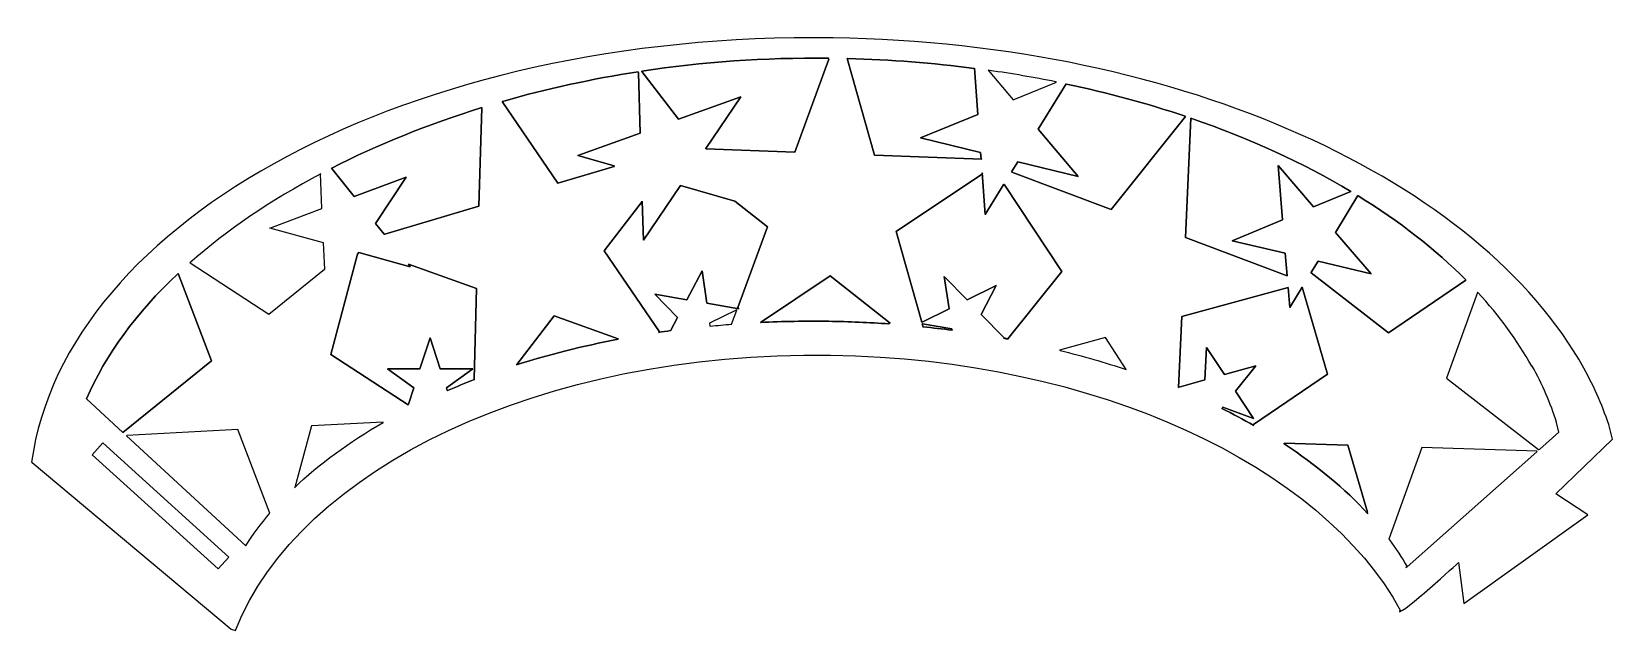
# Model space of a CAD drawing. Header units: centimetres. Extents: x -10.2 to 10.3, y -4 to 3.8.
import ezdxf

# ---------------------------------------------------------------- set-up
doc = ezdxf.new("R2010")
doc.units = ezdxf.units.CM
doc.header["$MEASUREMENT"] = 0
doc.layers.add('Camada 1', color=7, linetype='Continuous')

msp = doc.modelspace()

# ---------------------------------------------------------------- linework, layer by layer
at = {"layer": 'Camada 1'}
msp.add_open_spline([(9.90097, -0.6084), (10.04258, -0.86301), (10.15677, -1.12466), (10.24159, -1.39207), (10.24159, -1.39207), (10.24159, -1.39207), (10.27265, -1.52844), (10.27265, -1.52844), (10.27265, -1.52844), (10.27265, -1.52844), (9.54089, -2.23869), (9.54089, -2.23869), (9.54089, -2.23869), (9.54089, -2.23869), (9.95449, -2.51055), (9.95449, -2.51055), (9.95449, -2.51055), (9.95449, -2.51055), (8.34328, -3.66321), (8.34328, -3.66321), (8.34328, -3.66321), (8.34328, -3.66321), (8.27526, -3.13082), (8.27526, -3.13082), (8.27526, -3.13082), (8.27526, -3.13082), (7.54406, -3.80318), (7.50665, -3.76466), (7.50665, -3.76466), (7.50665, -3.76466), (7.52493, -3.75447), (7.52493, -3.75447), (7.52493, -3.75447), (6.50025, -1.87595), (3.58571, -0.49195), (0.13038, -0.44078), (0.13038, -0.44078), (-3.61474, -0.38527), (-6.77125, -1.91361), (-7.59045, -4.00988), (-7.59045, -4.00988), (-7.59045, -4.00988), (-7.64837, -3.99631), (-7.64837, -3.99631), (-7.64837, -3.99631), (-7.64837, -3.99631), (-10.22755, -1.83183), (-10.22755, -1.83183), (-10.22755, -1.83183), (-10.22755, -1.83183), (-10.23636, -1.83048), (-10.23636, -1.83048), (-10.23636, -1.83048), (-9.80609, 1.32573), (-5.29635, 3.75437), (0.16486, 3.67344), (0.16486, 3.67344), (4.71382, 3.60602), (8.55128, 1.81775), (9.90097, -0.6084)], degree=3, knots=[0, 0, 0, 0, 0.0625, 0.0625, 0.0625, 0.0625, 0.125, 0.125, 0.125, 0.125, 0.1875, 0.1875, 0.1875, 0.1875, 0.25, 0.25, 0.25, 0.25, 0.3125, 0.3125, 0.3125, 0.3125, 0.375, 0.375, 0.375, 0.375, 0.4375, 0.4375, 0.4375, 0.4375, 0.5, 0.5, 0.5, 0.5, 0.5625, 0.5625, 0.5625, 0.5625, 0.625, 0.625, 0.625, 0.625, 0.6875, 0.6875, 0.6875, 0.6875, 0.75, 0.75, 0.75, 0.75, 0.8125, 0.8125, 0.8125, 0.8125, 0.875, 0.875, 0.875, 0.875, 1, 1, 1, 1], dxfattribs=at)
at = {"layer": 'Camada 1', "color": 7}
for points, knots in [([(0.10776, 3.39583), (0.10776, 3.39583), (-0.33439, 2.19303), (-0.33439, 2.19303), (-0.33439, 2.19303), (-0.33439, 2.19303), (-1.48829, 2.23663), (-1.48829, 2.23663), (-1.48829, 2.23663), (-1.48829, 2.23663), (-1.49022, 2.23798), (-1.49022, 2.23798), (-1.49022, 2.23798), (-1.49022, 2.23798), (-1.0331, 2.90817), (-1.0331, 2.90817), (-1.0331, 2.90817), (-1.0331, 2.90817), (-1.84161, 2.61856), (-1.84161, 2.61856), (-1.84161, 2.61856), (-1.84161, 2.61856), (-2.31797, 3.23575), (-2.31797, 3.23575), (-2.31797, 3.23575), (-2.31797, 3.23575), (-2.31887, 3.24186), (-2.31887, 3.24186), (-2.31887, 3.24186), (-1.53801, 3.36013), (-0.72573, 3.41929), (0.10249, 3.40963), (0.10249, 3.40963), (0.10249, 3.40963), (0.10776, 3.39583), (0.10776, 3.39583)], [0, 0, 0, 0, 0.1, 0.1, 0.1, 0.1, 0.2, 0.2, 0.2, 0.2, 0.3, 0.3, 0.3, 0.3, 0.4, 0.4, 0.4, 0.4, 0.5, 0.5, 0.5, 0.5, 0.6, 0.6, 0.6, 0.6, 0.7, 0.7, 0.7, 0.7, 0.8, 0.8, 0.8, 0.8, 1, 1, 1, 1]), ([(0.10776, 3.39583), (0.10776, 3.39583), (0.10776, 3.39583), (0.10776, 3.39583), (0.10776, 3.39583), (0.10776, 3.39583), (0.10776, 3.39583), (0.10776, 3.39583)], [0, 0, 0, 0, 0.33333333, 0.33333333, 0.33333333, 0.33333333, 1, 1, 1, 1]), ([(1.99525, 3.27849), (1.99525, 3.27849), (2.03957, 2.68098), (2.03957, 2.68098), (2.03957, 2.68098), (2.03957, 2.68098), (1.29434, 2.37597), (1.29434, 2.37597), (1.29434, 2.37597), (1.29434, 2.37597), (2.07653, 2.18499), (2.07653, 2.18499), (2.07653, 2.18499), (2.07653, 2.18499), (2.08256, 2.10416), (2.08256, 2.10416), (2.08256, 2.10416), (2.08256, 2.10416), (2.08984, 2.10141), (2.08984, 2.10141), (2.08984, 2.10141), (2.08984, 2.10141), (0.69771, 2.15404), (0.69771, 2.15404), (0.69771, 2.15404), (0.69771, 2.15404), (0.34422, 3.40422), (0.34422, 3.40422), (0.34422, 3.40422), (0.34422, 3.40422), (0.35065, 3.40486), (0.35065, 3.40486), (0.35065, 3.40486), (0.91088, 3.38981), (1.45894, 3.34678), (1.99096, 3.27807), (1.99096, 3.27807), (1.99096, 3.27807), (1.99525, 3.27849), (1.99525, 3.27849)], [0, 0, 0, 0, 0.09090909, 0.09090909, 0.09090909, 0.09090909, 0.18181818, 0.18181818, 0.18181818, 0.18181818, 0.27272727, 0.27272727, 0.27272727, 0.27272727, 0.36363636, 0.36363636, 0.36363636, 0.36363636, 0.45454545, 0.45454545, 0.45454545, 0.45454545, 0.54545455, 0.54545455, 0.54545455, 0.54545455, 0.63636364, 0.63636364, 0.63636364, 0.63636364, 0.72727273, 0.72727273, 0.72727273, 0.72727273, 0.81818182, 0.81818182, 0.81818182, 0.81818182, 1, 1, 1, 1]), ([(-2.36421, 3.22486), (-2.36421, 3.22486), (-2.34106, 2.43968), (-2.34106, 2.43968), (-2.34106, 2.43968), (-2.34106, 2.43968), (-3.14944, 2.15012), (-3.14944, 2.15012), (-3.14944, 2.15012), (-3.14944, 2.15012), (-2.67838, 2.01264), (-2.67838, 2.01264), (-2.67838, 2.01264), (-2.67838, 2.01264), (-2.67634, 2.0061), (-2.67634, 2.0061), (-2.67634, 2.0061), (-2.67634, 2.0061), (-3.41104, 1.78988), (-3.41104, 1.78988), (-3.41104, 1.78988), (-3.41104, 1.78988), (-4.13351, 2.84698), (-4.13351, 2.84698), (-4.13351, 2.84698), (-4.13351, 2.84698), (-4.12462, 2.8496), (-4.12462, 2.8496), (-4.12462, 2.8496), (-3.5622, 3.01081), (-2.97313, 3.14075), (-2.36477, 3.23486), (-2.36477, 3.23486), (-2.36477, 3.23486), (-2.36421, 3.22486), (-2.36421, 3.22486)], [0, 0, 0, 0, 0.1, 0.1, 0.1, 0.1, 0.2, 0.2, 0.2, 0.2, 0.3, 0.3, 0.3, 0.3, 0.4, 0.4, 0.4, 0.4, 0.5, 0.5, 0.5, 0.5, 0.6, 0.6, 0.6, 0.6, 0.7, 0.7, 0.7, 0.7, 0.8, 0.8, 0.8, 0.8, 1, 1, 1, 1]), ([(-2.36421, 3.22486), (-2.36421, 3.22486), (-2.36421, 3.22486), (-2.36421, 3.22486), (-2.36421, 3.22486), (-2.36421, 3.22486), (-2.36421, 3.22486), (-2.36421, 3.22486)], [0, 0, 0, 0, 0.33333333, 0.33333333, 0.33333333, 0.33333333, 1, 1, 1, 1]), ([(1.99525, 3.27849), (1.99525, 3.27849), (1.99525, 3.27849), (1.99525, 3.27849), (1.99525, 3.27849), (1.99525, 3.27849), (1.99525, 3.27849), (1.99525, 3.27849)], [0, 0, 0, 0, 0.33333333, 0.33333333, 0.33333333, 0.33333333, 1, 1, 1, 1]), ([(4.73334, 2.65352), (4.73334, 2.65352), (3.76975, 1.44879), (3.76975, 1.44879), (3.76975, 1.44879), (3.76975, 1.44879), (2.48128, 1.93406), (2.48128, 1.93406), (2.48128, 1.93406), (2.48128, 1.93406), (2.47877, 1.93557), (2.47877, 1.93557), (2.47877, 1.93557), (2.47877, 1.93557), (2.5601, 2.06702), (2.5601, 2.06702), (2.5601, 2.06702), (2.5601, 2.06702), (3.34229, 1.87575), (3.34229, 1.87575), (3.34229, 1.87575), (3.34229, 1.87575), (2.82185, 2.49006), (2.82185, 2.49006), (2.82185, 2.49006), (2.82185, 2.49006), (3.18393, 3.07527), (3.18393, 3.07527), (3.18393, 3.07527), (3.18393, 3.07527), (3.1924, 3.07432), (3.1924, 3.07432), (3.1924, 3.07432), (3.72855, 2.96089), (4.24319, 2.82058), (4.7318, 2.6563), (4.7318, 2.6563), (4.7318, 2.6563), (4.73334, 2.65352), (4.73334, 2.65352)], [0, 0, 0, 0, 0.09090909, 0.09090909, 0.09090909, 0.09090909, 0.18181818, 0.18181818, 0.18181818, 0.18181818, 0.27272727, 0.27272727, 0.27272727, 0.27272727, 0.36363636, 0.36363636, 0.36363636, 0.36363636, 0.45454545, 0.45454545, 0.45454545, 0.45454545, 0.54545455, 0.54545455, 0.54545455, 0.54545455, 0.63636364, 0.63636364, 0.63636364, 0.63636364, 0.72727273, 0.72727273, 0.72727273, 0.72727273, 0.81818182, 0.81818182, 0.81818182, 0.81818182, 1, 1, 1, 1]), ([(-4.39682, 2.76811), (-4.39682, 2.76811), (-4.43296, 1.48914), (-4.43296, 1.48914), (-4.43296, 1.48914), (-4.43296, 1.48914), (-5.65317, 1.13002), (-5.65317, 1.13002), (-5.65317, 1.13002), (-5.65317, 1.13002), (-5.6637, 1.12843), (-5.6637, 1.12843), (-5.6637, 1.12843), (-5.6637, 1.12843), (-5.77488, 1.26779), (-5.77488, 1.26779), (-5.77488, 1.26779), (-5.77488, 1.26779), (-5.37811, 1.86861), (-5.37811, 1.86861), (-5.37811, 1.86861), (-5.37811, 1.86861), (-6.05272, 1.61551), (-6.05272, 1.61551), (-6.05272, 1.61551), (-6.05272, 1.61551), (-6.3453, 1.9831), (-6.3453, 1.9831), (-6.3453, 1.9831), (-6.3453, 1.9831), (-6.34347, 1.98445), (-6.34347, 1.98445), (-6.34347, 1.98445), (-5.74869, 2.28814), (-5.09493, 2.55256), (-4.39688, 2.76849), (-4.39688, 2.76849), (-4.39688, 2.76849), (-4.39682, 2.76811), (-4.39682, 2.76811)], [0, 0, 0, 0, 0.09090909, 0.09090909, 0.09090909, 0.09090909, 0.18181818, 0.18181818, 0.18181818, 0.18181818, 0.27272727, 0.27272727, 0.27272727, 0.27272727, 0.36363636, 0.36363636, 0.36363636, 0.36363636, 0.45454545, 0.45454545, 0.45454545, 0.45454545, 0.54545455, 0.54545455, 0.54545455, 0.54545455, 0.63636364, 0.63636364, 0.63636364, 0.63636364, 0.72727273, 0.72727273, 0.72727273, 0.72727273, 0.81818182, 0.81818182, 0.81818182, 0.81818182, 1, 1, 1, 1]), ([(-4.39682, 2.76811), (-4.39682, 2.76811), (-4.39682, 2.76811), (-4.39682, 2.76811), (-4.39682, 2.76811), (-4.39682, 2.76811), (-4.39682, 2.76811), (-4.39682, 2.76811)], [0, 0, 0, 0, 0.33333333, 0.33333333, 0.33333333, 0.33333333, 1, 1, 1, 1]), ([(6.87795, 1.68292), (6.87795, 1.68292), (6.39688, 1.48252), (6.39688, 1.48252), (6.39688, 1.48252), (6.39688, 1.48252), (5.93711, 2.01957), (5.93711, 2.01957), (5.93711, 2.01957), (5.93711, 2.01957), (5.99381, 1.31461), (5.99381, 1.31461), (5.99381, 1.31461), (5.99381, 1.31461), (5.34137, 1.0428), (5.34137, 1.0428), (5.34137, 1.0428), (5.34137, 1.0428), (6.02892, 0.8795), (6.02892, 0.8795), (6.02892, 0.8795), (6.02892, 0.8795), (6.05252, 0.58806), (6.05252, 0.58806), (6.05252, 0.58806), (6.05252, 0.58806), (6.05281, 0.58896), (6.05281, 0.58896), (6.05281, 0.58896), (6.05281, 0.58896), (4.73254, 1.08619), (4.73254, 1.08619), (4.73254, 1.08619), (4.73254, 1.08619), (4.80498, 2.63165), (4.80498, 2.63165), (4.80498, 2.63165), (4.80498, 2.63165), (4.80403, 2.6317), (4.80403, 2.6317), (4.80403, 2.6317), (5.56592, 2.37042), (6.26313, 2.05044), (6.87783, 1.68269), (6.87783, 1.68269), (6.87783, 1.68269), (6.87795, 1.68292), (6.87795, 1.68292)], [0, 0, 0, 0, 0.07692308, 0.07692308, 0.07692308, 0.07692308, 0.15384615, 0.15384615, 0.15384615, 0.15384615, 0.23076923, 0.23076923, 0.23076923, 0.23076923, 0.30769231, 0.30769231, 0.30769231, 0.30769231, 0.38461538, 0.38461538, 0.38461538, 0.38461538, 0.46153846, 0.46153846, 0.46153846, 0.46153846, 0.53846154, 0.53846154, 0.53846154, 0.53846154, 0.61538462, 0.61538462, 0.61538462, 0.61538462, 0.69230769, 0.69230769, 0.69230769, 0.69230769, 0.76923077, 0.76923077, 0.76923077, 0.76923077, 0.84615385, 0.84615385, 0.84615385, 0.84615385, 1, 1, 1, 1]), ([(4.73334, 2.65352), (4.73334, 2.65352), (4.73334, 2.65352), (4.73334, 2.65352), (4.73334, 2.65352), (4.73334, 2.65352), (4.73334, 2.65352), (4.73334, 2.65352)], [0, 0, 0, 0, 0.33333333, 0.33333333, 0.33333333, 0.33333333, 1, 1, 1, 1]), ([(2.37884, -0.21382), (2.37884, -0.21382), (2.0833, 0.0883), (2.0833, 0.0883), (2.0833, 0.0883), (2.0833, 0.0883), (2.27936, 0.46253), (2.27936, 0.46253), (2.27936, 0.46253), (2.27936, 0.46253), (1.90053, 0.27484), (1.90053, 0.27484), (1.90053, 0.27484), (1.90053, 0.27484), (1.6052, 0.57741), (1.6052, 0.57741), (1.6052, 0.57741), (1.6052, 0.57741), (1.66656, 0.1589), (1.66656, 0.1589), (1.66656, 0.1589), (1.66656, 0.1589), (1.31815, -0.01367), (1.31815, -0.01367), (1.31815, -0.01367), (1.31815, -0.01367), (1.31426, -0.01525), (1.31426, -0.01525), (1.31426, -0.01525), (1.31426, -0.01525), (0.98052, 1.16061), (0.98052, 1.16061), (0.98052, 1.16061), (0.98052, 1.16061), (2.09973, 1.9107), (2.09973, 1.9107), (2.09973, 1.9107), (2.09973, 1.9107), (2.09587, 1.92502), (2.09587, 1.92502), (2.09587, 1.92502), (2.09587, 1.92502), (2.1364, 1.3822), (2.1364, 1.3822), (2.1364, 1.3822), (2.1364, 1.3822), (2.37919, 1.7746), (2.37919, 1.7746), (2.37919, 1.7746), (2.37919, 1.7746), (2.38673, 1.76971), (2.38673, 1.76971), (2.38673, 1.76971), (2.38673, 1.76971), (3.12761, 0.64544), (3.12761, 0.64544), (3.12761, 0.64544), (3.12761, 0.64544), (2.42832, -0.22965), (2.42832, -0.22965), (2.42832, -0.22965), (2.42832, -0.22965), (2.37884, -0.21382), (2.37884, -0.21382)], [0, 0, 0, 0, 0.05882353, 0.05882353, 0.05882353, 0.05882353, 0.11764706, 0.11764706, 0.11764706, 0.11764706, 0.17647059, 0.17647059, 0.17647059, 0.17647059, 0.23529412, 0.23529412, 0.23529412, 0.23529412, 0.29411765, 0.29411765, 0.29411765, 0.29411765, 0.35294118, 0.35294118, 0.35294118, 0.35294118, 0.41176471, 0.41176471, 0.41176471, 0.41176471, 0.47058824, 0.47058824, 0.47058824, 0.47058824, 0.52941176, 0.52941176, 0.52941176, 0.52941176, 0.58823529, 0.58823529, 0.58823529, 0.58823529, 0.64705882, 0.64705882, 0.64705882, 0.64705882, 0.70588235, 0.70588235, 0.70588235, 0.70588235, 0.76470588, 0.76470588, 0.76470588, 0.76470588, 0.82352941, 0.82352941, 0.82352941, 0.82352941, 0.88235294, 0.88235294, 0.88235294, 0.88235294, 1, 1, 1, 1]), ([(-2.08994, -0.13715), (-2.08994, -0.13715), (-2.80823, 0.91147), (-2.80823, 0.91147), (-2.80823, 0.91147), (-2.80823, 0.91147), (-2.31367, 1.55353), (-2.31367, 1.55353), (-2.31367, 1.55353), (-2.31367, 1.55353), (-2.31454, 1.55422), (-2.31454, 1.55422), (-2.31454, 1.55422), (-2.31454, 1.55422), (-2.29949, 1.05151), (-2.29949, 1.05151), (-2.29949, 1.05151), (-2.29949, 1.05151), (-1.81557, 1.76094), (-1.81557, 1.76094), (-1.81557, 1.76094), (-1.81557, 1.76094), (-1.11104, 1.55501), (-1.11104, 1.55501), (-1.11104, 1.55501), (-1.11104, 1.55501), (-1.11144, 1.55451), (-1.11144, 1.55451), (-1.11144, 1.55451), (-1.11144, 1.55451), (-0.6903, 1.22378), (-0.6903, 1.22378), (-0.6903, 1.22378), (-0.6903, 1.22378), (-1.07495, 0.17595), (-1.07495, 0.17595), (-1.07495, 0.17595), (-1.07495, 0.17595), (-1.06109, 0.1596), (-1.06109, 0.1596), (-1.06109, 0.1596), (-1.06109, 0.1596), (-1.4776, 0.23202), (-1.4776, 0.23202), (-1.4776, 0.23202), (-1.4776, 0.23202), (-1.53708, 0.65062), (-1.53708, 0.65062), (-1.53708, 0.65062), (-1.53708, 0.65062), (-1.73488, 0.27676), (-1.73488, 0.27676), (-1.73488, 0.27676), (-1.73488, 0.27676), (-2.15133, 0.34918), (-2.15133, 0.34918), (-2.15133, 0.34918), (-2.15133, 0.34918), (-1.8569, 0.04599), (-1.8569, 0.04599), (-1.8569, 0.04599), (-1.8569, 0.04599), (-1.94681, -0.12414), (-1.94681, -0.12414), (-1.94681, -0.12414), (-1.94681, -0.12414), (-1.94681, -0.12327), (-1.94681, -0.12327), (-1.94681, -0.12327), (-1.99925, -0.13039), (-2.05148, -0.1378), (-2.1035, -0.1455), (-2.1035, -0.1455), (-2.1035, -0.1455), (-2.08994, -0.13715), (-2.08994, -0.13715)], [0, 0, 0, 0, 0.05, 0.05, 0.05, 0.05, 0.1, 0.1, 0.1, 0.1, 0.15, 0.15, 0.15, 0.15, 0.2, 0.2, 0.2, 0.2, 0.25, 0.25, 0.25, 0.25, 0.3, 0.3, 0.3, 0.3, 0.35, 0.35, 0.35, 0.35, 0.4, 0.4, 0.4, 0.4, 0.45, 0.45, 0.45, 0.45, 0.5, 0.5, 0.5, 0.5, 0.55, 0.55, 0.55, 0.55, 0.6, 0.6, 0.6, 0.6, 0.65, 0.65, 0.65, 0.65, 0.7, 0.7, 0.7, 0.7, 0.75, 0.75, 0.75, 0.75, 0.8, 0.8, 0.8, 0.8, 0.85, 0.85, 0.85, 0.85, 0.9, 0.9, 0.9, 0.9, 1, 1, 1, 1]), ([(6.87795, 1.68292), (6.87795, 1.68292), (6.87795, 1.68292), (6.87795, 1.68292), (6.87795, 1.68292), (6.87795, 1.68292), (6.87795, 1.68292), (6.87795, 1.68292)], [0, 0, 0, 0, 0.33333333, 0.33333333, 0.33333333, 0.33333333, 1, 1, 1, 1]), ([(8.37303, 0.53185), (8.37303, 0.53185), (7.36634, -0.15115), (7.36634, -0.15115), (7.36634, -0.15115), (7.36634, -0.15115), (6.36264, 0.62818), (6.36264, 0.62818), (6.36264, 0.62818), (6.36264, 0.62818), (6.36095, 0.62606), (6.36095, 0.62606), (6.36095, 0.62606), (6.36095, 0.62606), (6.45406, 0.77862), (6.45406, 0.77862), (6.45406, 0.77862), (6.45406, 0.77862), (7.14161, 0.615), (7.14161, 0.615), (7.14161, 0.615), (7.14161, 0.615), (6.68147, 1.15134), (6.68147, 1.15134), (6.68147, 1.15134), (6.68147, 1.15134), (6.97206, 1.62762), (6.97206, 1.62762), (6.97206, 1.62762), (6.97206, 1.62762), (6.97553, 1.62344), (6.97553, 1.62344), (6.97553, 1.62344), (7.50943, 1.29491), (7.97849, 0.92968), (8.37047, 0.53529), (8.37047, 0.53529), (8.37047, 0.53529), (8.37303, 0.53185), (8.37303, 0.53185)], [0, 0, 0, 0, 0.09090909, 0.09090909, 0.09090909, 0.09090909, 0.18181818, 0.18181818, 0.18181818, 0.18181818, 0.27272727, 0.27272727, 0.27272727, 0.27272727, 0.36363636, 0.36363636, 0.36363636, 0.36363636, 0.45454545, 0.45454545, 0.45454545, 0.45454545, 0.54545455, 0.54545455, 0.54545455, 0.54545455, 0.63636364, 0.63636364, 0.63636364, 0.63636364, 0.72727273, 0.72727273, 0.72727273, 0.72727273, 0.81818182, 0.81818182, 0.81818182, 0.81818182, 1, 1, 1, 1]), ([(-4.49535, -0.75027), (-4.49535, -0.75027), (-4.46267, 0.42456), (-4.46267, 0.42456), (-4.46267, 0.42456), (-4.46267, 0.42456), (-5.34529, 0.73846), (-5.34529, 0.73846), (-5.34529, 0.73846), (-5.34529, 0.73846), (-5.32571, 0.7047), (-5.32571, 0.7047), (-5.32571, 0.7047), (-5.32571, 0.7047), (-5.99124, 0.88845), (-5.99124, 0.88845), (-5.99124, 0.88845), (-5.99124, 0.88845), (-6.00627, 0.87009), (-6.00627, 0.87009), (-6.00627, 0.87009), (-6.00627, 0.87009), (-6.35597, -0.43214), (-6.35597, -0.43214), (-6.35597, -0.43214), (-6.35597, -0.43214), (-5.35069, -1.08534), (-5.35069, -1.08534), (-5.35069, -1.08534), (-5.35069, -1.08534), (-5.34717, -1.07727), (-5.34717, -1.07727), (-5.34717, -1.07727), (-5.34717, -1.07727), (-5.27827, -0.86515), (-5.27827, -0.86515), (-5.27827, -0.86515), (-5.27827, -0.86515), (-5.6203, -0.61686), (-5.6203, -0.61686), (-5.6203, -0.61686), (-5.6203, -0.61686), (-5.19761, -0.61686), (-5.19761, -0.61686), (-5.19761, -0.61686), (-5.19761, -0.61686), (-5.06677, -0.21464), (-5.06677, -0.21464), (-5.06677, -0.21464), (-5.06677, -0.21464), (-4.93646, -0.61686), (-4.93646, -0.61686), (-4.93646, -0.61686), (-4.93646, -0.61686), (-4.51369, -0.61686), (-4.51369, -0.61686), (-4.51369, -0.61686), (-4.51369, -0.61686), (-4.85551, -0.86515), (-4.85551, -0.86515), (-4.85551, -0.86515), (-4.85551, -0.86515), (-4.84387, -0.90097), (-4.84387, -0.90097), (-4.84387, -0.90097), (-4.84387, -0.90097), (-4.84083, -0.89991), (-4.84083, -0.89991), (-4.84083, -0.89991), (-4.72711, -0.85096), (-4.61096, -0.80376), (-4.49245, -0.75836), (-4.49245, -0.75836), (-4.49245, -0.75836), (-4.49535, -0.75027), (-4.49535, -0.75027)], [0, 0, 0, 0, 0.05, 0.05, 0.05, 0.05, 0.1, 0.1, 0.1, 0.1, 0.15, 0.15, 0.15, 0.15, 0.2, 0.2, 0.2, 0.2, 0.25, 0.25, 0.25, 0.25, 0.3, 0.3, 0.3, 0.3, 0.35, 0.35, 0.35, 0.35, 0.4, 0.4, 0.4, 0.4, 0.45, 0.45, 0.45, 0.45, 0.5, 0.5, 0.5, 0.5, 0.55, 0.55, 0.55, 0.55, 0.6, 0.6, 0.6, 0.6, 0.65, 0.65, 0.65, 0.65, 0.7, 0.7, 0.7, 0.7, 0.75, 0.75, 0.75, 0.75, 0.8, 0.8, 0.8, 0.8, 0.85, 0.85, 0.85, 0.85, 0.9, 0.9, 0.9, 0.9, 1, 1, 1, 1]), ([(-8.33594, 0.61707), (-8.33594, 0.61707), (-7.90303, -0.51326), (-7.90303, -0.51326), (-7.90303, -0.51326), (-7.90303, -0.51326), (-9.05159, -1.4425), (-9.05159, -1.4425), (-9.05159, -1.4425), (-9.05159, -1.4425), (-9.05246, -1.44372), (-9.05246, -1.44372), (-9.05246, -1.44372), (-9.05246, -1.44372), (-9.52448, -1.0093), (-9.52448, -1.0093), (-9.52448, -1.0093), (-9.2803, -0.43653), (-8.87506, 0.11105), (-8.34015, 0.61368), (-8.34015, 0.61368), (-8.34015, 0.61368), (-8.33594, 0.61707), (-8.33594, 0.61707)], [0, 0, 0, 0, 0.14285714, 0.14285714, 0.14285714, 0.14285714, 0.28571429, 0.28571429, 0.28571429, 0.28571429, 0.42857143, 0.42857143, 0.42857143, 0.42857143, 0.57142857, 0.57142857, 0.57142857, 0.57142857, 0.71428571, 0.71428571, 0.71428571, 0.71428571, 1, 1, 1, 1]), ([(-8.33594, 0.61707), (-8.33594, 0.61707), (-8.33594, 0.61707), (-8.33594, 0.61707), (-8.33594, 0.61707), (-8.33594, 0.61707), (-8.33594, 0.61707), (-8.33594, 0.61707)], [0, 0, 0, 0, 0.33333333, 0.33333333, 0.33333333, 0.33333333, 1, 1, 1, 1]), ([(0.88643, -0.03541), (0.62984, -0.01742), (0.36957, -0.00631), (0.1062, -0.00239), (0.1062, -0.00239), (-0.19381, 0.00206), (-0.49009, -0.00297), (-0.78177, -0.01697), (-0.78177, -0.01697), (-0.78177, -0.01697), (-0.76656, -0.0102), (-0.76656, -0.0102), (-0.76656, -0.0102), (-0.76656, -0.0102), (0.12257, 0.58569), (0.12257, 0.58569), (0.12257, 0.58569), (0.12257, 0.58569), (0.9023, -0.02714), (0.9023, -0.02714), (0.9023, -0.02714), (0.9023, -0.02714), (0.88643, -0.03541), (0.88643, -0.03541)], [0, 0, 0, 0, 0.14285714, 0.14285714, 0.14285714, 0.14285714, 0.28571429, 0.28571429, 0.28571429, 0.28571429, 0.42857143, 0.42857143, 0.42857143, 0.42857143, 0.57142857, 0.57142857, 0.57142857, 0.57142857, 0.71428571, 0.71428571, 0.71428571, 0.71428571, 1, 1, 1, 1]), ([(5.61898, -1.35193), (5.48579, -1.27642), (5.34805, -1.20353), (5.20599, -1.1333), (5.20599, -1.1333), (5.20599, -1.1333), (5.2121, -1.12491), (5.2121, -1.12491), (5.2121, -1.12491), (5.2121, -1.12491), (5.22054, -1.11427), (5.22054, -1.11427), (5.22054, -1.11427), (5.22054, -1.11427), (5.61654, -1.26201), (5.61654, -1.26201), (5.61654, -1.26201), (5.61654, -1.26201), (5.38297, -0.90977), (5.38297, -0.90977), (5.38297, -0.90977), (5.38297, -0.90977), (5.64575, -0.57899), (5.64575, -0.57899), (5.64575, -0.57899), (5.64575, -0.57899), (5.23845, -0.69226), (5.23845, -0.69226), (5.23845, -0.69226), (5.23845, -0.69226), (5.00517, -0.33965), (5.00517, -0.33965), (5.00517, -0.33965), (5.00517, -0.33965), (4.98689, -0.76224), (4.98689, -0.76224), (4.98689, -0.76224), (4.98689, -0.76224), (4.65304, -0.85508), (4.65304, -0.85508), (4.65304, -0.85508), (4.65304, -0.85508), (4.64415, -0.8599), (4.64415, -0.8599), (4.64415, -0.8599), (4.64415, -0.8599), (4.68625, 0.05844), (4.68625, 0.05844), (4.68625, 0.05844), (4.68625, 0.05844), (6.06462, 0.43701), (6.06462, 0.43701), (6.06462, 0.43701), (6.06462, 0.43701), (6.06481, 0.43648), (6.06481, 0.43648), (6.06481, 0.43648), (6.06481, 0.43648), (6.08595, 0.1752), (6.08595, 0.1752), (6.08595, 0.1752), (6.08595, 0.1752), (6.24806, 0.44089), (6.24806, 0.44089), (6.24806, 0.44089), (6.24806, 0.44089), (6.24687, 0.4407), (6.24687, 0.4407), (6.24687, 0.4407), (6.24687, 0.4407), (6.57485, -0.68862), (6.57485, -0.68862), (6.57485, -0.68862), (6.57485, -0.68862), (5.61523, -1.34026), (5.61523, -1.34026), (5.61523, -1.34026), (5.61523, -1.34026), (5.61898, -1.35193), (5.61898, -1.35193)], [0, 0, 0, 0, 0.04761905, 0.04761905, 0.04761905, 0.04761905, 0.0952381, 0.0952381, 0.0952381, 0.0952381, 0.14285714, 0.14285714, 0.14285714, 0.14285714, 0.19047619, 0.19047619, 0.19047619, 0.19047619, 0.23809524, 0.23809524, 0.23809524, 0.23809524, 0.28571429, 0.28571429, 0.28571429, 0.28571429, 0.33333333, 0.33333333, 0.33333333, 0.33333333, 0.38095238, 0.38095238, 0.38095238, 0.38095238, 0.42857143, 0.42857143, 0.42857143, 0.42857143, 0.47619048, 0.47619048, 0.47619048, 0.47619048, 0.52380952, 0.52380952, 0.52380952, 0.52380952, 0.57142857, 0.57142857, 0.57142857, 0.57142857, 0.61904762, 0.61904762, 0.61904762, 0.61904762, 0.66666667, 0.66666667, 0.66666667, 0.66666667, 0.71428571, 0.71428571, 0.71428571, 0.71428571, 0.76190476, 0.76190476, 0.76190476, 0.76190476, 0.80952381, 0.80952381, 0.80952381, 0.80952381, 0.85714286, 0.85714286, 0.85714286, 0.85714286, 0.9047619, 0.9047619, 0.9047619, 0.9047619, 1, 1, 1, 1]), ([(8.37303, 0.53185), (8.37303, 0.53185), (8.37303, 0.53185), (8.37303, 0.53185), (8.37303, 0.53185), (8.37303, 0.53185), (8.37303, 0.53185), (8.37303, 0.53185)], [0, 0, 0, 0, 0.33333333, 0.33333333, 0.33333333, 0.33333333, 1, 1, 1, 1]), ([(-3.94248, -0.56109), (-3.94248, -0.56109), (-3.45827, 0.06753), (-3.45827, 0.06753), (-3.45827, 0.06753), (-3.45827, 0.06753), (-2.6256, -0.22899), (-2.6256, -0.22899), (-2.6256, -0.22899), (-2.6256, -0.22899), (-2.62774, -0.23447), (-2.62774, -0.23447), (-2.62774, -0.23447), (-3.08814, -0.32268), (-3.52918, -0.43447), (-3.9464, -0.56734), (-3.9464, -0.56734), (-3.9464, -0.56734), (-3.94248, -0.56109), (-3.94248, -0.56109)], [0, 0, 0, 0, 0.16666667, 0.16666667, 0.16666667, 0.16666667, 0.33333333, 0.33333333, 0.33333333, 0.33333333, 0.5, 0.5, 0.5, 0.5, 0.66666667, 0.66666667, 0.66666667, 0.66666667, 1, 1, 1, 1]), ([(-2.08994, -0.13715), (-2.08994, -0.13715), (-2.08994, -0.13715), (-2.08994, -0.13715), (-2.08994, -0.13715), (-2.08994, -0.13715), (-2.08994, -0.13715), (-2.08994, -0.13715)], [0, 0, 0, 0, 0.33333333, 0.33333333, 0.33333333, 0.33333333, 1, 1, 1, 1]), ([(0.88643, -0.03541), (0.88643, -0.03541), (0.88643, -0.03541), (0.88643, -0.03541), (0.88643, -0.03541), (0.88643, -0.03541), (0.88643, -0.03541), (0.88643, -0.03541)], [0, 0, 0, 0, 0.33333333, 0.33333333, 0.33333333, 0.33333333, 1, 1, 1, 1]), ([(1.32048, -0.03428), (1.32048, -0.03428), (1.7045, -0.09937), (1.7045, -0.09937), (1.7045, -0.09937), (1.7045, -0.09937), (1.70701, -0.11654), (1.70701, -0.11654), (1.70701, -0.11654), (1.70701, -0.11654), (1.70352, -0.11715), (1.70352, -0.11715), (1.70352, -0.11715), (1.58067, -0.10112), (1.45682, -0.08667), (1.33197, -0.07384), (1.33197, -0.07384), (1.33197, -0.07384), (1.33165, -0.07635), (1.33165, -0.07635), (1.33165, -0.07635), (1.33165, -0.07635), (1.31974, -0.03439), (1.31974, -0.03439), (1.31974, -0.03439), (1.31974, -0.03439), (1.32048, -0.03428), (1.32048, -0.03428)], [0, 0, 0, 0, 0.125, 0.125, 0.125, 0.125, 0.25, 0.25, 0.25, 0.25, 0.375, 0.375, 0.375, 0.375, 0.5, 0.5, 0.5, 0.5, 0.625, 0.625, 0.625, 0.625, 0.75, 0.75, 0.75, 0.75, 1, 1, 1, 1]), ([(1.32048, -0.03428), (1.32048, -0.03428), (1.32048, -0.03428), (1.32048, -0.03428), (1.32048, -0.03428), (1.32048, -0.03428), (1.32048, -0.03428), (1.32048, -0.03428)], [0, 0, 0, 0, 0.33333333, 0.33333333, 0.33333333, 0.33333333, 1, 1, 1, 1]), ([(2.3745, -0.22245), (2.39363, -0.22597), (2.41271, -0.22954), (2.43176, -0.23311), (2.43176, -0.23311), (2.43176, -0.23311), (2.3745, -0.22245), (2.3745, -0.22245)], [0, 0, 0, 0, 0.33333333, 0.33333333, 0.33333333, 0.33333333, 1, 1, 1, 1]), ([(2.3745, -0.22245), (2.3745, -0.22245), (2.3745, -0.22245), (2.3745, -0.22245), (2.3745, -0.22245), (2.3745, -0.22245), (2.3745, -0.22245), (2.3745, -0.22245)], [0, 0, 0, 0, 0.33333333, 0.33333333, 0.33333333, 0.33333333, 1, 1, 1, 1]), ([(-3.94248, -0.56109), (-3.94248, -0.56109), (-3.94248, -0.56109), (-3.94248, -0.56109), (-3.94248, -0.56109), (-3.94248, -0.56109), (-3.94248, -0.56109), (-3.94248, -0.56109)], [0, 0, 0, 0, 0.33333333, 0.33333333, 0.33333333, 0.33333333, 1, 1, 1, 1]), ([(-4.49535, -0.75027), (-4.49535, -0.75027), (-4.49535, -0.75027), (-4.49535, -0.75027), (-4.49535, -0.75027), (-4.49535, -0.75027), (-4.49535, -0.75027), (-4.49535, -0.75027)], [0, 0, 0, 0, 0.33333333, 0.33333333, 0.33333333, 0.33333333, 1, 1, 1, 1]), ([(5.61898, -1.35193), (5.61898, -1.35193), (5.61898, -1.35193), (5.61898, -1.35193), (5.61898, -1.35193), (5.61898, -1.35193), (5.61898, -1.35193), (5.61898, -1.35193)], [0, 0, 0, 0, 0.33333333, 0.33333333, 0.33333333, 0.33333333, 1, 1, 1, 1]), ([(7.10192, -2.49929), (6.80244, -2.17211), (6.4357, -1.86731), (6.01221, -1.59105), (6.01221, -1.59105), (6.01221, -1.59105), (6.01234, -1.5816), (6.01234, -1.5816), (6.01234, -1.5816), (6.01234, -1.5816), (6.84202, -1.60816), (6.84202, -1.60816), (6.84202, -1.60816), (6.84202, -1.60816), (7.09435, -2.47819), (7.09435, -2.47819), (7.09435, -2.47819), (7.09435, -2.47819), (7.10192, -2.49929), (7.10192, -2.49929)], [0, 0, 0, 0, 0.16666667, 0.16666667, 0.16666667, 0.16666667, 0.33333333, 0.33333333, 0.33333333, 0.33333333, 0.5, 0.5, 0.5, 0.5, 0.66666667, 0.66666667, 0.66666667, 0.66666667, 1, 1, 1, 1]), ([(7.10192, -2.49929), (7.10192, -2.49929), (7.10192, -2.49929), (7.10192, -2.49929), (7.10192, -2.49929), (7.10192, -2.49929), (7.10192, -2.49929), (7.10192, -2.49929)], [0, 0, 0, 0, 0.33333333, 0.33333333, 0.33333333, 0.33333333, 1, 1, 1, 1])]:
    msp.add_open_spline(points, degree=3, knots=knots, dxfattribs=at)
at = {"layer": 'Camada 1', "lineweight": 25}
for points, knots in [([(0.10776, 3.39583), (0.10776, 3.39583), (-0.33439, 2.19303), (-0.33439, 2.19303), (-0.33439, 2.19303), (-0.33439, 2.19303), (-1.48829, 2.23663), (-1.48829, 2.23663), (-1.48829, 2.23663), (-1.48829, 2.23663), (-1.49022, 2.23798), (-1.49022, 2.23798), (-1.49022, 2.23798), (-1.49022, 2.23798), (-1.0331, 2.90817), (-1.0331, 2.90817), (-1.0331, 2.90817), (-1.0331, 2.90817), (-1.84161, 2.61856), (-1.84161, 2.61856), (-1.84161, 2.61856), (-1.84161, 2.61856), (-2.31797, 3.23575), (-2.31797, 3.23575), (-2.31797, 3.23575), (-2.31797, 3.23575), (-2.31887, 3.24186), (-2.31887, 3.24186), (-2.31887, 3.24186), (-1.53801, 3.36013), (-0.72573, 3.41929), (0.10249, 3.40963)], [0, 0, 0, 0, 0.11111111, 0.11111111, 0.11111111, 0.11111111, 0.22222222, 0.22222222, 0.22222222, 0.22222222, 0.33333333, 0.33333333, 0.33333333, 0.33333333, 0.44444444, 0.44444444, 0.44444444, 0.44444444, 0.55555556, 0.55555556, 0.55555556, 0.55555556, 0.66666667, 0.66666667, 0.66666667, 0.66666667, 0.77777778, 0.77777778, 0.77777778, 0.77777778, 1, 1, 1, 1]), ([(0.10776, 3.39583), (0.10776, 3.39583), (0.10776, 3.39583), (0.10776, 3.39583), (0.10776, 3.39583), (0.10776, 3.39583), (0.10776, 3.39583), (0.10776, 3.39583)], [0, 0, 0, 0, 0.33333333, 0.33333333, 0.33333333, 0.33333333, 1, 1, 1, 1]), ([(1.99525, 3.27849), (1.99525, 3.27849), (2.03957, 2.68098), (2.03957, 2.68098), (2.03957, 2.68098), (2.03957, 2.68098), (1.29434, 2.37597), (1.29434, 2.37597), (1.29434, 2.37597), (1.29434, 2.37597), (2.07653, 2.18499), (2.07653, 2.18499), (2.07653, 2.18499), (2.07653, 2.18499), (2.08256, 2.10416), (2.08256, 2.10416), (2.08256, 2.10416), (2.08256, 2.10416), (2.08984, 2.10141), (2.08984, 2.10141), (2.08984, 2.10141), (2.08984, 2.10141), (0.69771, 2.15404), (0.69771, 2.15404), (0.69771, 2.15404), (0.69771, 2.15404), (0.34422, 3.40422), (0.34422, 3.40422), (0.34422, 3.40422), (0.34422, 3.40422), (0.35065, 3.40486), (0.35065, 3.40486), (0.35065, 3.40486), (0.91088, 3.38981), (1.45894, 3.34678), (1.99096, 3.27807)], [0, 0, 0, 0, 0.1, 0.1, 0.1, 0.1, 0.2, 0.2, 0.2, 0.2, 0.3, 0.3, 0.3, 0.3, 0.4, 0.4, 0.4, 0.4, 0.5, 0.5, 0.5, 0.5, 0.6, 0.6, 0.6, 0.6, 0.7, 0.7, 0.7, 0.7, 0.8, 0.8, 0.8, 0.8, 1, 1, 1, 1]), ([(-2.36421, 3.22486), (-2.36421, 3.22486), (-2.34106, 2.43968), (-2.34106, 2.43968), (-2.34106, 2.43968), (-2.34106, 2.43968), (-3.14944, 2.15012), (-3.14944, 2.15012), (-3.14944, 2.15012), (-3.14944, 2.15012), (-2.67838, 2.01264), (-2.67838, 2.01264), (-2.67838, 2.01264), (-2.67838, 2.01264), (-2.67634, 2.0061), (-2.67634, 2.0061), (-2.67634, 2.0061), (-2.67634, 2.0061), (-3.41104, 1.78988), (-3.41104, 1.78988), (-3.41104, 1.78988), (-3.41104, 1.78988), (-4.13351, 2.84698), (-4.13351, 2.84698), (-4.13351, 2.84698), (-4.13351, 2.84698), (-4.12462, 2.8496), (-4.12462, 2.8496), (-4.12462, 2.8496), (-3.5622, 3.01081), (-2.97313, 3.14075), (-2.36477, 3.23486)], [0, 0, 0, 0, 0.11111111, 0.11111111, 0.11111111, 0.11111111, 0.22222222, 0.22222222, 0.22222222, 0.22222222, 0.33333333, 0.33333333, 0.33333333, 0.33333333, 0.44444444, 0.44444444, 0.44444444, 0.44444444, 0.55555556, 0.55555556, 0.55555556, 0.55555556, 0.66666667, 0.66666667, 0.66666667, 0.66666667, 0.77777778, 0.77777778, 0.77777778, 0.77777778, 1, 1, 1, 1]), ([(-2.36421, 3.22486), (-2.36421, 3.22486), (-2.36421, 3.22486), (-2.36421, 3.22486), (-2.36421, 3.22486), (-2.36421, 3.22486), (-2.36421, 3.22486), (-2.36421, 3.22486)], [0, 0, 0, 0, 0.33333333, 0.33333333, 0.33333333, 0.33333333, 1, 1, 1, 1]), ([(1.99525, 3.27849), (1.99525, 3.27849), (1.99525, 3.27849), (1.99525, 3.27849), (1.99525, 3.27849), (1.99525, 3.27849), (1.99525, 3.27849), (1.99525, 3.27849)], [0, 0, 0, 0, 0.33333333, 0.33333333, 0.33333333, 0.33333333, 1, 1, 1, 1]), ([(4.73334, 2.65352), (4.73334, 2.65352), (3.76975, 1.44879), (3.76975, 1.44879), (3.76975, 1.44879), (3.76975, 1.44879), (2.48128, 1.93406), (2.48128, 1.93406), (2.48128, 1.93406), (2.48128, 1.93406), (2.47877, 1.93557), (2.47877, 1.93557), (2.47877, 1.93557), (2.47877, 1.93557), (2.5601, 2.06702), (2.5601, 2.06702), (2.5601, 2.06702), (2.5601, 2.06702), (3.34229, 1.87575), (3.34229, 1.87575), (3.34229, 1.87575), (3.34229, 1.87575), (2.82185, 2.49006), (2.82185, 2.49006), (2.82185, 2.49006), (2.82185, 2.49006), (3.18393, 3.07527), (3.18393, 3.07527), (3.18393, 3.07527), (3.18393, 3.07527), (3.1924, 3.07432), (3.1924, 3.07432), (3.1924, 3.07432), (3.72855, 2.96089), (4.24319, 2.82058), (4.7318, 2.6563)], [0, 0, 0, 0, 0.1, 0.1, 0.1, 0.1, 0.2, 0.2, 0.2, 0.2, 0.3, 0.3, 0.3, 0.3, 0.4, 0.4, 0.4, 0.4, 0.5, 0.5, 0.5, 0.5, 0.6, 0.6, 0.6, 0.6, 0.7, 0.7, 0.7, 0.7, 0.8, 0.8, 0.8, 0.8, 1, 1, 1, 1]), ([(-4.39682, 2.76811), (-4.39682, 2.76811), (-4.43296, 1.48914), (-4.43296, 1.48914), (-4.43296, 1.48914), (-4.43296, 1.48914), (-5.65317, 1.13002), (-5.65317, 1.13002), (-5.65317, 1.13002), (-5.65317, 1.13002), (-5.6637, 1.12843), (-5.6637, 1.12843), (-5.6637, 1.12843), (-5.6637, 1.12843), (-5.77488, 1.26779), (-5.77488, 1.26779), (-5.77488, 1.26779), (-5.77488, 1.26779), (-5.37811, 1.86861), (-5.37811, 1.86861), (-5.37811, 1.86861), (-5.37811, 1.86861), (-6.05272, 1.61551), (-6.05272, 1.61551), (-6.05272, 1.61551), (-6.05272, 1.61551), (-6.3453, 1.9831), (-6.3453, 1.9831), (-6.3453, 1.9831), (-6.3453, 1.9831), (-6.34347, 1.98445), (-6.34347, 1.98445), (-6.34347, 1.98445), (-5.74869, 2.28814), (-5.09493, 2.55256), (-4.39688, 2.76849)], [0, 0, 0, 0, 0.1, 0.1, 0.1, 0.1, 0.2, 0.2, 0.2, 0.2, 0.3, 0.3, 0.3, 0.3, 0.4, 0.4, 0.4, 0.4, 0.5, 0.5, 0.5, 0.5, 0.6, 0.6, 0.6, 0.6, 0.7, 0.7, 0.7, 0.7, 0.8, 0.8, 0.8, 0.8, 1, 1, 1, 1]), ([(-4.39682, 2.76811), (-4.39682, 2.76811), (-4.39682, 2.76811), (-4.39682, 2.76811), (-4.39682, 2.76811), (-4.39682, 2.76811), (-4.39682, 2.76811), (-4.39682, 2.76811)], [0, 0, 0, 0, 0.33333333, 0.33333333, 0.33333333, 0.33333333, 1, 1, 1, 1]), ([(6.87795, 1.68292), (6.87795, 1.68292), (6.39688, 1.48252), (6.39688, 1.48252), (6.39688, 1.48252), (6.39688, 1.48252), (5.93711, 2.01957), (5.93711, 2.01957), (5.93711, 2.01957), (5.93711, 2.01957), (5.99381, 1.31461), (5.99381, 1.31461), (5.99381, 1.31461), (5.99381, 1.31461), (5.34137, 1.0428), (5.34137, 1.0428), (5.34137, 1.0428), (5.34137, 1.0428), (6.02892, 0.8795), (6.02892, 0.8795), (6.02892, 0.8795), (6.02892, 0.8795), (6.05252, 0.58806), (6.05252, 0.58806), (6.05252, 0.58806), (6.05252, 0.58806), (6.05281, 0.58896), (6.05281, 0.58896), (6.05281, 0.58896), (6.05281, 0.58896), (4.73254, 1.08619), (4.73254, 1.08619), (4.73254, 1.08619), (4.73254, 1.08619), (4.80498, 2.63165), (4.80498, 2.63165), (4.80498, 2.63165), (4.80498, 2.63165), (4.80403, 2.6317), (4.80403, 2.6317), (4.80403, 2.6317), (5.56592, 2.37042), (6.26313, 2.05044), (6.87783, 1.68269)], [0, 0, 0, 0, 0.08333333, 0.08333333, 0.08333333, 0.08333333, 0.16666667, 0.16666667, 0.16666667, 0.16666667, 0.25, 0.25, 0.25, 0.25, 0.33333333, 0.33333333, 0.33333333, 0.33333333, 0.41666667, 0.41666667, 0.41666667, 0.41666667, 0.5, 0.5, 0.5, 0.5, 0.58333333, 0.58333333, 0.58333333, 0.58333333, 0.66666667, 0.66666667, 0.66666667, 0.66666667, 0.75, 0.75, 0.75, 0.75, 0.83333333, 0.83333333, 0.83333333, 0.83333333, 1, 1, 1, 1]), ([(4.73334, 2.65352), (4.73334, 2.65352), (4.73334, 2.65352), (4.73334, 2.65352), (4.73334, 2.65352), (4.73334, 2.65352), (4.73334, 2.65352), (4.73334, 2.65352)], [0, 0, 0, 0, 0.33333333, 0.33333333, 0.33333333, 0.33333333, 1, 1, 1, 1]), ([(2.37884, -0.21382), (2.37884, -0.21382), (2.0833, 0.0883), (2.0833, 0.0883), (2.0833, 0.0883), (2.0833, 0.0883), (2.27936, 0.46253), (2.27936, 0.46253), (2.27936, 0.46253), (2.27936, 0.46253), (1.90053, 0.27484), (1.90053, 0.27484), (1.90053, 0.27484), (1.90053, 0.27484), (1.6052, 0.57741), (1.6052, 0.57741), (1.6052, 0.57741), (1.6052, 0.57741), (1.66656, 0.1589), (1.66656, 0.1589), (1.66656, 0.1589), (1.66656, 0.1589), (1.31815, -0.01367), (1.31815, -0.01367), (1.31815, -0.01367), (1.31815, -0.01367), (1.31426, -0.01525), (1.31426, -0.01525), (1.31426, -0.01525), (1.31426, -0.01525), (0.98052, 1.16061), (0.98052, 1.16061), (0.98052, 1.16061), (0.98052, 1.16061), (2.09973, 1.9107), (2.09973, 1.9107), (2.09973, 1.9107), (2.09973, 1.9107), (2.09587, 1.92502), (2.09587, 1.92502), (2.09587, 1.92502), (2.09587, 1.92502), (2.1364, 1.3822), (2.1364, 1.3822), (2.1364, 1.3822), (2.1364, 1.3822), (2.37919, 1.7746), (2.37919, 1.7746), (2.37919, 1.7746), (2.37919, 1.7746), (2.38673, 1.76971), (2.38673, 1.76971), (2.38673, 1.76971), (2.38673, 1.76971), (3.12761, 0.64544), (3.12761, 0.64544), (3.12761, 0.64544), (3.12761, 0.64544), (2.42832, -0.22965), (2.42832, -0.22965)], [0, 0, 0, 0, 0.0625, 0.0625, 0.0625, 0.0625, 0.125, 0.125, 0.125, 0.125, 0.1875, 0.1875, 0.1875, 0.1875, 0.25, 0.25, 0.25, 0.25, 0.3125, 0.3125, 0.3125, 0.3125, 0.375, 0.375, 0.375, 0.375, 0.4375, 0.4375, 0.4375, 0.4375, 0.5, 0.5, 0.5, 0.5, 0.5625, 0.5625, 0.5625, 0.5625, 0.625, 0.625, 0.625, 0.625, 0.6875, 0.6875, 0.6875, 0.6875, 0.75, 0.75, 0.75, 0.75, 0.8125, 0.8125, 0.8125, 0.8125, 0.875, 0.875, 0.875, 0.875, 1, 1, 1, 1]), ([(-2.08994, -0.13715), (-2.08994, -0.13715), (-2.80823, 0.91147), (-2.80823, 0.91147), (-2.80823, 0.91147), (-2.80823, 0.91147), (-2.31367, 1.55353), (-2.31367, 1.55353), (-2.31367, 1.55353), (-2.31367, 1.55353), (-2.31454, 1.55422), (-2.31454, 1.55422), (-2.31454, 1.55422), (-2.31454, 1.55422), (-2.29949, 1.05151), (-2.29949, 1.05151), (-2.29949, 1.05151), (-2.29949, 1.05151), (-1.81557, 1.76094), (-1.81557, 1.76094), (-1.81557, 1.76094), (-1.81557, 1.76094), (-1.11104, 1.55501), (-1.11104, 1.55501), (-1.11104, 1.55501), (-1.11104, 1.55501), (-1.11144, 1.55451), (-1.11144, 1.55451), (-1.11144, 1.55451), (-1.11144, 1.55451), (-0.6903, 1.22378), (-0.6903, 1.22378), (-0.6903, 1.22378), (-0.6903, 1.22378), (-1.07495, 0.17595), (-1.07495, 0.17595), (-1.07495, 0.17595), (-1.07495, 0.17595), (-1.06109, 0.1596), (-1.06109, 0.1596), (-1.06109, 0.1596), (-1.06109, 0.1596), (-1.4776, 0.23202), (-1.4776, 0.23202), (-1.4776, 0.23202), (-1.4776, 0.23202), (-1.53708, 0.65062), (-1.53708, 0.65062), (-1.53708, 0.65062), (-1.53708, 0.65062), (-1.73488, 0.27676), (-1.73488, 0.27676), (-1.73488, 0.27676), (-1.73488, 0.27676), (-2.15133, 0.34918), (-2.15133, 0.34918), (-2.15133, 0.34918), (-2.15133, 0.34918), (-1.8569, 0.04599), (-1.8569, 0.04599), (-1.8569, 0.04599), (-1.8569, 0.04599), (-1.94681, -0.12414), (-1.94681, -0.12414), (-1.94681, -0.12414), (-1.94681, -0.12414), (-1.94681, -0.12327), (-1.94681, -0.12327), (-1.94681, -0.12327), (-1.99925, -0.13039), (-2.05148, -0.1378), (-2.1035, -0.1455)], [0, 0, 0, 0, 0.05263158, 0.05263158, 0.05263158, 0.05263158, 0.10526316, 0.10526316, 0.10526316, 0.10526316, 0.15789474, 0.15789474, 0.15789474, 0.15789474, 0.21052632, 0.21052632, 0.21052632, 0.21052632, 0.26315789, 0.26315789, 0.26315789, 0.26315789, 0.31578947, 0.31578947, 0.31578947, 0.31578947, 0.36842105, 0.36842105, 0.36842105, 0.36842105, 0.42105263, 0.42105263, 0.42105263, 0.42105263, 0.47368421, 0.47368421, 0.47368421, 0.47368421, 0.52631579, 0.52631579, 0.52631579, 0.52631579, 0.57894737, 0.57894737, 0.57894737, 0.57894737, 0.63157895, 0.63157895, 0.63157895, 0.63157895, 0.68421053, 0.68421053, 0.68421053, 0.68421053, 0.73684211, 0.73684211, 0.73684211, 0.73684211, 0.78947368, 0.78947368, 0.78947368, 0.78947368, 0.84210526, 0.84210526, 0.84210526, 0.84210526, 0.89473684, 0.89473684, 0.89473684, 0.89473684, 1, 1, 1, 1]), ([(6.87795, 1.68292), (6.87795, 1.68292), (6.87795, 1.68292), (6.87795, 1.68292), (6.87795, 1.68292), (6.87795, 1.68292), (6.87795, 1.68292), (6.87795, 1.68292)], [0, 0, 0, 0, 0.33333333, 0.33333333, 0.33333333, 0.33333333, 1, 1, 1, 1]), ([(8.37303, 0.53185), (8.37303, 0.53185), (7.36634, -0.15115), (7.36634, -0.15115), (7.36634, -0.15115), (7.36634, -0.15115), (6.36264, 0.62818), (6.36264, 0.62818), (6.36264, 0.62818), (6.36264, 0.62818), (6.36095, 0.62606), (6.36095, 0.62606), (6.36095, 0.62606), (6.36095, 0.62606), (6.45406, 0.77862), (6.45406, 0.77862), (6.45406, 0.77862), (6.45406, 0.77862), (7.14161, 0.615), (7.14161, 0.615), (7.14161, 0.615), (7.14161, 0.615), (6.68147, 1.15134), (6.68147, 1.15134), (6.68147, 1.15134), (6.68147, 1.15134), (6.97206, 1.62762), (6.97206, 1.62762), (6.97206, 1.62762), (6.97206, 1.62762), (6.97553, 1.62344), (6.97553, 1.62344), (6.97553, 1.62344), (7.50943, 1.29491), (7.97849, 0.92968), (8.37047, 0.53529)], [0, 0, 0, 0, 0.1, 0.1, 0.1, 0.1, 0.2, 0.2, 0.2, 0.2, 0.3, 0.3, 0.3, 0.3, 0.4, 0.4, 0.4, 0.4, 0.5, 0.5, 0.5, 0.5, 0.6, 0.6, 0.6, 0.6, 0.7, 0.7, 0.7, 0.7, 0.8, 0.8, 0.8, 0.8, 1, 1, 1, 1]), ([(-4.49535, -0.75027), (-4.49535, -0.75027), (-4.46267, 0.42456), (-4.46267, 0.42456), (-4.46267, 0.42456), (-4.46267, 0.42456), (-5.34529, 0.73846), (-5.34529, 0.73846), (-5.34529, 0.73846), (-5.34529, 0.73846), (-5.32571, 0.7047), (-5.32571, 0.7047), (-5.32571, 0.7047), (-5.32571, 0.7047), (-5.99124, 0.88845), (-5.99124, 0.88845), (-5.99124, 0.88845), (-5.99124, 0.88845), (-6.00627, 0.87009), (-6.00627, 0.87009), (-6.00627, 0.87009), (-6.00627, 0.87009), (-6.35597, -0.43214), (-6.35597, -0.43214), (-6.35597, -0.43214), (-6.35597, -0.43214), (-5.35069, -1.08534), (-5.35069, -1.08534), (-5.35069, -1.08534), (-5.35069, -1.08534), (-5.34717, -1.07727), (-5.34717, -1.07727), (-5.34717, -1.07727), (-5.34717, -1.07727), (-5.27827, -0.86515), (-5.27827, -0.86515), (-5.27827, -0.86515), (-5.27827, -0.86515), (-5.6203, -0.61686), (-5.6203, -0.61686), (-5.6203, -0.61686), (-5.6203, -0.61686), (-5.19761, -0.61686), (-5.19761, -0.61686), (-5.19761, -0.61686), (-5.19761, -0.61686), (-5.06677, -0.21464), (-5.06677, -0.21464), (-5.06677, -0.21464), (-5.06677, -0.21464), (-4.93646, -0.61686), (-4.93646, -0.61686), (-4.93646, -0.61686), (-4.93646, -0.61686), (-4.51369, -0.61686), (-4.51369, -0.61686), (-4.51369, -0.61686), (-4.51369, -0.61686), (-4.85551, -0.86515), (-4.85551, -0.86515), (-4.85551, -0.86515), (-4.85551, -0.86515), (-4.84387, -0.90097), (-4.84387, -0.90097), (-4.84387, -0.90097), (-4.84387, -0.90097), (-4.84083, -0.89991), (-4.84083, -0.89991), (-4.84083, -0.89991), (-4.72711, -0.85096), (-4.61096, -0.80376), (-4.49245, -0.75836)], [0, 0, 0, 0, 0.05263158, 0.05263158, 0.05263158, 0.05263158, 0.10526316, 0.10526316, 0.10526316, 0.10526316, 0.15789474, 0.15789474, 0.15789474, 0.15789474, 0.21052632, 0.21052632, 0.21052632, 0.21052632, 0.26315789, 0.26315789, 0.26315789, 0.26315789, 0.31578947, 0.31578947, 0.31578947, 0.31578947, 0.36842105, 0.36842105, 0.36842105, 0.36842105, 0.42105263, 0.42105263, 0.42105263, 0.42105263, 0.47368421, 0.47368421, 0.47368421, 0.47368421, 0.52631579, 0.52631579, 0.52631579, 0.52631579, 0.57894737, 0.57894737, 0.57894737, 0.57894737, 0.63157895, 0.63157895, 0.63157895, 0.63157895, 0.68421053, 0.68421053, 0.68421053, 0.68421053, 0.73684211, 0.73684211, 0.73684211, 0.73684211, 0.78947368, 0.78947368, 0.78947368, 0.78947368, 0.84210526, 0.84210526, 0.84210526, 0.84210526, 0.89473684, 0.89473684, 0.89473684, 0.89473684, 1, 1, 1, 1]), ([(-8.33594, 0.61707), (-8.33594, 0.61707), (-7.90303, -0.51326), (-7.90303, -0.51326), (-7.90303, -0.51326), (-7.90303, -0.51326), (-9.05159, -1.4425), (-9.05159, -1.4425), (-9.05159, -1.4425), (-9.05159, -1.4425), (-9.05246, -1.44372), (-9.05246, -1.44372), (-9.05246, -1.44372), (-9.05246, -1.44372), (-9.52448, -1.0093), (-9.52448, -1.0093), (-9.52448, -1.0093), (-9.2803, -0.43653), (-8.87506, 0.11105), (-8.34015, 0.61368)], [0, 0, 0, 0, 0.16666667, 0.16666667, 0.16666667, 0.16666667, 0.33333333, 0.33333333, 0.33333333, 0.33333333, 0.5, 0.5, 0.5, 0.5, 0.66666667, 0.66666667, 0.66666667, 0.66666667, 1, 1, 1, 1]), ([(-8.33594, 0.61707), (-8.33594, 0.61707), (-8.33594, 0.61707), (-8.33594, 0.61707), (-8.33594, 0.61707), (-8.33594, 0.61707), (-8.33594, 0.61707), (-8.33594, 0.61707)], [0, 0, 0, 0, 0.33333333, 0.33333333, 0.33333333, 0.33333333, 1, 1, 1, 1]), ([(0.88643, -0.03541), (0.62984, -0.01742), (0.36957, -0.00631), (0.1062, -0.00239), (0.1062, -0.00239), (-0.19381, 0.00206), (-0.49009, -0.00297), (-0.78177, -0.01697), (-0.78177, -0.01697), (-0.78177, -0.01697), (-0.76656, -0.0102), (-0.76656, -0.0102), (-0.76656, -0.0102), (-0.76656, -0.0102), (0.12257, 0.58569), (0.12257, 0.58569), (0.12257, 0.58569), (0.12257, 0.58569), (0.9023, -0.02714), (0.9023, -0.02714)], [0, 0, 0, 0, 0.16666667, 0.16666667, 0.16666667, 0.16666667, 0.33333333, 0.33333333, 0.33333333, 0.33333333, 0.5, 0.5, 0.5, 0.5, 0.66666667, 0.66666667, 0.66666667, 0.66666667, 1, 1, 1, 1]), ([(5.61898, -1.35193), (5.48579, -1.27642), (5.34805, -1.20353), (5.20599, -1.1333), (5.20599, -1.1333), (5.20599, -1.1333), (5.2121, -1.12491), (5.2121, -1.12491), (5.2121, -1.12491), (5.2121, -1.12491), (5.22054, -1.11427), (5.22054, -1.11427), (5.22054, -1.11427), (5.22054, -1.11427), (5.61654, -1.26201), (5.61654, -1.26201), (5.61654, -1.26201), (5.61654, -1.26201), (5.38297, -0.90977), (5.38297, -0.90977), (5.38297, -0.90977), (5.38297, -0.90977), (5.64575, -0.57899), (5.64575, -0.57899), (5.64575, -0.57899), (5.64575, -0.57899), (5.23845, -0.69226), (5.23845, -0.69226), (5.23845, -0.69226), (5.23845, -0.69226), (5.00517, -0.33965), (5.00517, -0.33965), (5.00517, -0.33965), (5.00517, -0.33965), (4.98689, -0.76224), (4.98689, -0.76224), (4.98689, -0.76224), (4.98689, -0.76224), (4.65304, -0.85508), (4.65304, -0.85508), (4.65304, -0.85508), (4.65304, -0.85508), (4.64415, -0.8599), (4.64415, -0.8599), (4.64415, -0.8599), (4.64415, -0.8599), (4.68625, 0.05844), (4.68625, 0.05844), (4.68625, 0.05844), (4.68625, 0.05844), (6.06462, 0.43701), (6.06462, 0.43701), (6.06462, 0.43701), (6.06462, 0.43701), (6.06481, 0.43648), (6.06481, 0.43648), (6.06481, 0.43648), (6.06481, 0.43648), (6.08595, 0.1752), (6.08595, 0.1752), (6.08595, 0.1752), (6.08595, 0.1752), (6.24806, 0.44089), (6.24806, 0.44089), (6.24806, 0.44089), (6.24806, 0.44089), (6.24687, 0.4407), (6.24687, 0.4407), (6.24687, 0.4407), (6.24687, 0.4407), (6.57485, -0.68862), (6.57485, -0.68862), (6.57485, -0.68862), (6.57485, -0.68862), (5.61523, -1.34026), (5.61523, -1.34026)], [0, 0, 0, 0, 0.05, 0.05, 0.05, 0.05, 0.1, 0.1, 0.1, 0.1, 0.15, 0.15, 0.15, 0.15, 0.2, 0.2, 0.2, 0.2, 0.25, 0.25, 0.25, 0.25, 0.3, 0.3, 0.3, 0.3, 0.35, 0.35, 0.35, 0.35, 0.4, 0.4, 0.4, 0.4, 0.45, 0.45, 0.45, 0.45, 0.5, 0.5, 0.5, 0.5, 0.55, 0.55, 0.55, 0.55, 0.6, 0.6, 0.6, 0.6, 0.65, 0.65, 0.65, 0.65, 0.7, 0.7, 0.7, 0.7, 0.75, 0.75, 0.75, 0.75, 0.8, 0.8, 0.8, 0.8, 0.85, 0.85, 0.85, 0.85, 0.9, 0.9, 0.9, 0.9, 1, 1, 1, 1]), ([(8.37303, 0.53185), (8.37303, 0.53185), (8.37303, 0.53185), (8.37303, 0.53185), (8.37303, 0.53185), (8.37303, 0.53185), (8.37303, 0.53185), (8.37303, 0.53185)], [0, 0, 0, 0, 0.33333333, 0.33333333, 0.33333333, 0.33333333, 1, 1, 1, 1]), ([(-3.94248, -0.56109), (-3.94248, -0.56109), (-3.45827, 0.06753), (-3.45827, 0.06753), (-3.45827, 0.06753), (-3.45827, 0.06753), (-2.6256, -0.22899), (-2.6256, -0.22899), (-2.6256, -0.22899), (-2.6256, -0.22899), (-2.62774, -0.23447), (-2.62774, -0.23447), (-2.62774, -0.23447), (-3.08814, -0.32268), (-3.52918, -0.43447), (-3.9464, -0.56734)], [0, 0, 0, 0, 0.2, 0.2, 0.2, 0.2, 0.4, 0.4, 0.4, 0.4, 0.6, 0.6, 0.6, 0.6, 1, 1, 1, 1]), ([(-2.08994, -0.13715), (-2.08994, -0.13715), (-2.08994, -0.13715), (-2.08994, -0.13715), (-2.08994, -0.13715), (-2.08994, -0.13715), (-2.08994, -0.13715), (-2.08994, -0.13715)], [0, 0, 0, 0, 0.33333333, 0.33333333, 0.33333333, 0.33333333, 1, 1, 1, 1]), ([(0.88643, -0.03541), (0.88643, -0.03541), (0.88643, -0.03541), (0.88643, -0.03541), (0.88643, -0.03541), (0.88643, -0.03541), (0.88643, -0.03541), (0.88643, -0.03541)], [0, 0, 0, 0, 0.33333333, 0.33333333, 0.33333333, 0.33333333, 1, 1, 1, 1]), ([(1.32048, -0.03428), (1.32048, -0.03428), (1.7045, -0.09937), (1.7045, -0.09937), (1.7045, -0.09937), (1.7045, -0.09937), (1.70701, -0.11654), (1.70701, -0.11654), (1.70701, -0.11654), (1.70701, -0.11654), (1.70352, -0.11715), (1.70352, -0.11715), (1.70352, -0.11715), (1.58067, -0.10112), (1.45682, -0.08667), (1.33197, -0.07384), (1.33197, -0.07384), (1.33197, -0.07384), (1.33165, -0.07635), (1.33165, -0.07635), (1.33165, -0.07635), (1.33165, -0.07635), (1.31974, -0.03439), (1.31974, -0.03439)], [0, 0, 0, 0, 0.14285714, 0.14285714, 0.14285714, 0.14285714, 0.28571429, 0.28571429, 0.28571429, 0.28571429, 0.42857143, 0.42857143, 0.42857143, 0.42857143, 0.57142857, 0.57142857, 0.57142857, 0.57142857, 0.71428571, 0.71428571, 0.71428571, 0.71428571, 1, 1, 1, 1]), ([(1.32048, -0.03428), (1.32048, -0.03428), (1.32048, -0.03428), (1.32048, -0.03428), (1.32048, -0.03428), (1.32048, -0.03428), (1.32048, -0.03428), (1.32048, -0.03428)], [0, 0, 0, 0, 0.33333333, 0.33333333, 0.33333333, 0.33333333, 1, 1, 1, 1]), ([(2.3745, -0.22245), (2.3745, -0.22245), (2.3745, -0.22245), (2.3745, -0.22245), (2.3745, -0.22245), (2.3745, -0.22245), (2.3745, -0.22245), (2.3745, -0.22245)], [0, 0, 0, 0, 0.33333333, 0.33333333, 0.33333333, 0.33333333, 1, 1, 1, 1]), ([(-3.94248, -0.56109), (-3.94248, -0.56109), (-3.94248, -0.56109), (-3.94248, -0.56109), (-3.94248, -0.56109), (-3.94248, -0.56109), (-3.94248, -0.56109), (-3.94248, -0.56109)], [0, 0, 0, 0, 0.33333333, 0.33333333, 0.33333333, 0.33333333, 1, 1, 1, 1]), ([(-4.49535, -0.75027), (-4.49535, -0.75027), (-4.49535, -0.75027), (-4.49535, -0.75027), (-4.49535, -0.75027), (-4.49535, -0.75027), (-4.49535, -0.75027), (-4.49535, -0.75027)], [0, 0, 0, 0, 0.33333333, 0.33333333, 0.33333333, 0.33333333, 1, 1, 1, 1]), ([(5.61898, -1.35193), (5.61898, -1.35193), (5.61898, -1.35193), (5.61898, -1.35193), (5.61898, -1.35193), (5.61898, -1.35193), (5.61898, -1.35193), (5.61898, -1.35193)], [0, 0, 0, 0, 0.33333333, 0.33333333, 0.33333333, 0.33333333, 1, 1, 1, 1]), ([(7.10192, -2.49929), (6.80244, -2.17211), (6.4357, -1.86731), (6.01221, -1.59105), (6.01221, -1.59105), (6.01221, -1.59105), (6.01234, -1.5816), (6.01234, -1.5816), (6.01234, -1.5816), (6.01234, -1.5816), (6.84202, -1.60816), (6.84202, -1.60816), (6.84202, -1.60816), (6.84202, -1.60816), (7.09435, -2.47819), (7.09435, -2.47819)], [0, 0, 0, 0, 0.2, 0.2, 0.2, 0.2, 0.4, 0.4, 0.4, 0.4, 0.6, 0.6, 0.6, 0.6, 1, 1, 1, 1]), ([(7.10192, -2.49929), (7.10192, -2.49929), (7.10192, -2.49929), (7.10192, -2.49929), (7.10192, -2.49929), (7.10192, -2.49929), (7.10192, -2.49929), (7.10192, -2.49929)], [0, 0, 0, 0, 0.33333333, 0.33333333, 0.33333333, 0.33333333, 1, 1, 1, 1])]:
    msp.add_open_spline(points, degree=3, knots=knots, dxfattribs=at)
at = {"layer": 'Camada 1', "color": 7, "lineweight": 25}
for points, knots in [([(3.06123, 3.09913), (3.06123, 3.09913), (2.49997, 2.86942), (2.49997, 2.86942), (2.49997, 2.86942), (2.49997, 2.86942), (2.17543, 3.25328), (2.17543, 3.25328), (2.17543, 3.25328), (2.17543, 3.25328), (2.1899, 3.25111), (2.1899, 3.25111), (2.1899, 3.25111), (2.48171, 3.20962), (2.76849, 3.16038), (3.04958, 3.10379), (3.04958, 3.10379), (3.04958, 3.10379), (3.06123, 3.09913), (3.06123, 3.09913)], [0, 0, 0, 0, 0.16666667, 0.16666667, 0.16666667, 0.16666667, 0.33333333, 0.33333333, 0.33333333, 0.33333333, 0.5, 0.5, 0.5, 0.5, 0.66666667, 0.66666667, 0.66666667, 0.66666667, 1, 1, 1, 1]), ([(-6.43583, 0.67372), (-6.43583, 0.67372), (-7.15899, 0.08867), (-7.15899, 0.08867), (-7.15899, 0.08867), (-7.15899, 0.08867), (-8.18097, 0.75423), (-8.18097, 0.75423), (-8.18097, 0.75423), (-8.18097, 0.75423), (-8.18317, 0.75658), (-8.18317, 0.75658), (-8.18317, 0.75658), (-7.70367, 1.17986), (-7.13113, 1.56869), (-6.48534, 1.91064), (-6.48534, 1.91064), (-6.48534, 1.91064), (-6.48947, 1.91061), (-6.48947, 1.91061), (-6.48947, 1.91061), (-6.48947, 1.91061), (-6.46939, 1.45915), (-6.46939, 1.45915), (-6.46939, 1.45915), (-6.46939, 1.45915), (-7.14387, 1.2061), (-7.14387, 1.2061), (-7.14387, 1.2061), (-7.14387, 1.2061), (-6.44947, 1.0147), (-6.44947, 1.0147), (-6.44947, 1.0147), (-6.44947, 1.0147), (-6.43402, 0.67132), (-6.43402, 0.67132), (-6.43402, 0.67132), (-6.43402, 0.67132), (-6.43583, 0.67372), (-6.43583, 0.67372)], [0, 0, 0, 0, 0.09090909, 0.09090909, 0.09090909, 0.09090909, 0.18181818, 0.18181818, 0.18181818, 0.18181818, 0.27272727, 0.27272727, 0.27272727, 0.27272727, 0.36363636, 0.36363636, 0.36363636, 0.36363636, 0.45454545, 0.45454545, 0.45454545, 0.45454545, 0.54545455, 0.54545455, 0.54545455, 0.54545455, 0.63636364, 0.63636364, 0.63636364, 0.63636364, 0.72727273, 0.72727273, 0.72727273, 0.72727273, 0.81818182, 0.81818182, 0.81818182, 0.81818182, 1, 1, 1, 1]), ([(9.3131, -1.6626), (9.3131, -1.6626), (8.12232, -0.73807), (8.12232, -0.73807), (8.12232, -0.73807), (8.12232, -0.73807), (8.52393, 0.37286), (8.52393, 0.37286), (8.52393, 0.37286), (8.52393, 0.37286), (8.52729, 0.37151), (8.52729, 0.37151), (8.52729, 0.37151), (8.80643, 0.06854), (9.04087, -0.25042), (9.22545, -0.58218), (9.22545, -0.58218), (9.22545, -0.58218), (9.23175, -0.58226), (9.23175, -0.58226), (9.23175, -0.58226), (9.36372, -0.81962), (9.47025, -1.06348), (9.5493, -1.31277), (9.5493, -1.31277), (9.5493, -1.31277), (9.57825, -1.43988), (9.57825, -1.43988), (9.57825, -1.43988), (9.57825, -1.43988), (9.32983, -1.66017), (9.32983, -1.66017), (9.32983, -1.66017), (9.32983, -1.66017), (9.3131, -1.6626), (9.3131, -1.6626)], [0, 0, 0, 0, 0.1, 0.1, 0.1, 0.1, 0.2, 0.2, 0.2, 0.2, 0.3, 0.3, 0.3, 0.3, 0.4, 0.4, 0.4, 0.4, 0.5, 0.5, 0.5, 0.5, 0.6, 0.6, 0.6, 0.6, 0.7, 0.7, 0.7, 0.7, 0.8, 0.8, 0.8, 0.8, 1, 1, 1, 1]), ([(-1.08789, 0.14067), (-1.08789, 0.14067), (-1.15404, -0.03954), (-1.15404, -0.03954), (-1.15404, -0.03954), (-1.15404, -0.03954), (-1.15317, -0.03988), (-1.15317, -0.03988), (-1.15317, -0.03988), (-1.24763, -0.047), (-1.34155, -0.05501), (-1.4349, -0.06398), (-1.4349, -0.06398), (-1.4349, -0.06398), (-1.4354, -0.06112), (-1.4354, -0.06112), (-1.4354, -0.06112), (-1.4354, -0.06112), (-1.44037, -0.02643), (-1.44037, -0.02643), (-1.44037, -0.02643), (-1.44037, -0.02643), (-1.0948, 0.14309), (-1.0948, 0.14309), (-1.0948, 0.14309), (-1.0948, 0.14309), (-1.08789, 0.14067), (-1.08789, 0.14067)], [0, 0, 0, 0, 0.125, 0.125, 0.125, 0.125, 0.25, 0.25, 0.25, 0.25, 0.375, 0.375, 0.375, 0.375, 0.5, 0.5, 0.5, 0.5, 0.625, 0.625, 0.625, 0.625, 0.75, 0.75, 0.75, 0.75, 1, 1, 1, 1]), ([(3.9647, -0.62718), (3.68879, -0.53555), (3.40262, -0.4529), (3.1074, -0.37993), (3.1074, -0.37993), (3.1074, -0.37993), (3.10113, -0.37689), (3.10113, -0.37689), (3.10113, -0.37689), (3.10113, -0.37689), (3.69425, -0.21401), (3.69425, -0.21401), (3.69425, -0.21401), (3.69425, -0.21401), (3.96582, -0.62647), (3.96582, -0.62647), (3.96582, -0.62647), (3.96582, -0.62647), (3.9647, -0.62718), (3.9647, -0.62718)], [0, 0, 0, 0, 0.16666667, 0.16666667, 0.16666667, 0.16666667, 0.33333333, 0.33333333, 0.33333333, 0.33333333, 0.5, 0.5, 0.5, 0.5, 0.66666667, 0.66666667, 0.66666667, 0.66666667, 1, 1, 1, 1]), ([(-9.00247, -1.48213), (-9.00247, -1.48213), (-7.56049, -1.40664), (-7.56049, -1.40664), (-7.56049, -1.40664), (-7.56049, -1.40664), (-7.14491, -2.49029), (-7.14491, -2.49029), (-7.14491, -2.49029), (-7.14491, -2.49029), (-7.14367, -2.49137), (-7.14367, -2.49137), (-7.14367, -2.49137), (-7.2604, -2.62758), (-7.36529, -2.76778), (-7.45757, -2.91155), (-7.45757, -2.91155), (-7.45757, -2.91155), (-9.00623, -1.48624), (-9.00623, -1.48624), (-9.00623, -1.48624), (-9.00623, -1.48624), (-9.00247, -1.48213), (-9.00247, -1.48213)], [0, 0, 0, 0, 0.14285714, 0.14285714, 0.14285714, 0.14285714, 0.28571429, 0.28571429, 0.28571429, 0.28571429, 0.42857143, 0.42857143, 0.42857143, 0.42857143, 0.57142857, 0.57142857, 0.57142857, 0.57142857, 0.71428571, 0.71428571, 0.71428571, 0.71428571, 1, 1, 1, 1]), ([(-5.67476, -1.31489), (-6.1159, -1.56799), (-6.50362, -1.85141), (-6.82766, -2.15949), (-6.82766, -2.15949), (-6.82766, -2.15949), (-6.81964, -2.1588), (-6.81964, -2.1588), (-6.81964, -2.1588), (-6.81964, -2.1588), (-6.60416, -1.3564), (-6.60416, -1.3564), (-6.60416, -1.3564), (-6.60416, -1.3564), (-5.675, -1.30817), (-5.675, -1.30817), (-5.675, -1.30817), (-5.675, -1.30817), (-5.67476, -1.31489), (-5.67476, -1.31489)], [0, 0, 0, 0, 0.16666667, 0.16666667, 0.16666667, 0.16666667, 0.33333333, 0.33333333, 0.33333333, 0.33333333, 0.5, 0.5, 0.5, 0.5, 0.66666667, 0.66666667, 0.66666667, 0.66666667, 1, 1, 1, 1]), ([(-9.31288, -1.5801), (-9.31288, -1.5801), (-9.45014, -1.73161), (-9.45014, -1.73161), (-9.45014, -1.73161), (-9.45014, -1.73161), (-7.81467, -3.21326), (-7.81467, -3.21326), (-7.81467, -3.21326), (-7.81467, -3.21326), (-7.67741, -3.06175), (-7.67741, -3.06175), (-7.67741, -3.06175), (-7.67741, -3.06175), (-9.31288, -1.5801), (-9.31288, -1.5801)], [0, 0, 0, 0, 0.2, 0.2, 0.2, 0.2, 0.4, 0.4, 0.4, 0.4, 0.6, 0.6, 0.6, 0.6, 1, 1, 1, 1]), ([(9.29129, -1.69438), (9.29129, -1.69438), (7.61029, -3.1852), (7.61029, -3.1852), (7.61029, -3.1852), (7.61029, -3.1852), (7.59172, -3.19496), (7.59172, -3.19496), (7.59172, -3.19496), (7.59172, -3.19496), (7.61029, -3.1852), (7.61029, -3.1852), (7.61029, -3.1852), (7.54168, -3.06648), (7.46477, -2.94983), (7.37989, -2.83539), (7.37989, -2.83539), (7.37989, -2.83539), (7.37076, -2.82613), (7.37076, -2.82613), (7.37076, -2.82613), (7.37076, -2.82613), (7.79859, -1.63876), (7.79859, -1.63876), (7.79859, -1.63876), (7.79859, -1.63876), (9.29682, -1.6867), (9.29682, -1.6867), (9.29682, -1.6867), (9.29682, -1.6867), (9.29129, -1.69438), (9.29129, -1.69438)], [0, 0, 0, 0, 0.11111111, 0.11111111, 0.11111111, 0.11111111, 0.22222222, 0.22222222, 0.22222222, 0.22222222, 0.33333333, 0.33333333, 0.33333333, 0.33333333, 0.44444444, 0.44444444, 0.44444444, 0.44444444, 0.55555556, 0.55555556, 0.55555556, 0.55555556, 0.66666667, 0.66666667, 0.66666667, 0.66666667, 0.77777778, 0.77777778, 0.77777778, 0.77777778, 1, 1, 1, 1])]:
    msp.add_open_spline(points, degree=3, knots=knots, dxfattribs=at)
at = {"layer": 'Camada 1', "lineweight": 25}
msp.add_open_spline([(2.3745, -0.22245), (2.39363, -0.22597), (2.41271, -0.22954), (2.43176, -0.23311)], degree=3, dxfattribs=at)

doc.saveas('drawing.dxf')
